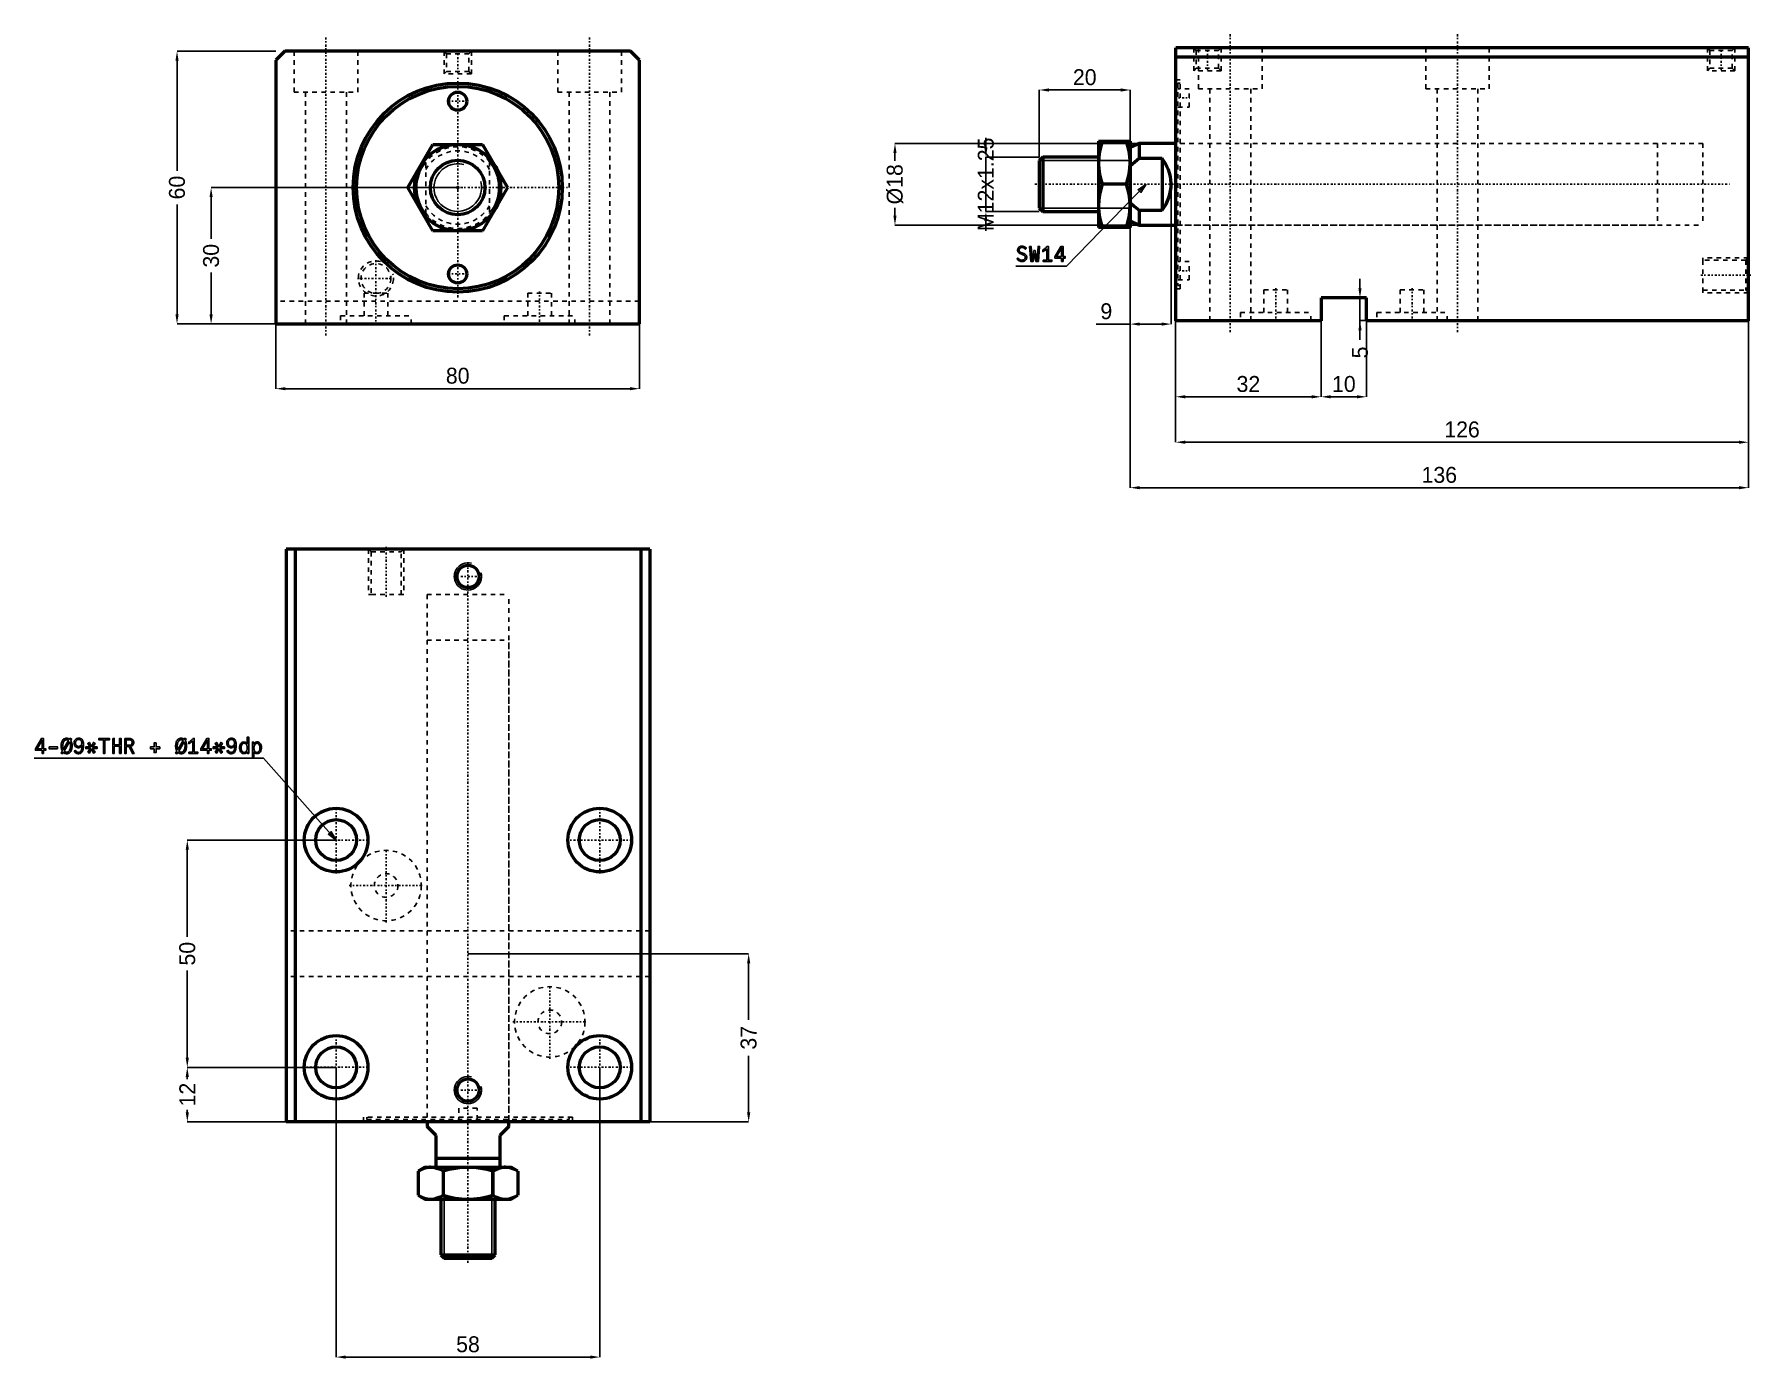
# Model space of a CAD drawing. Header units: millimetres. Extents: x -93 to 284, y -258 to 34.
import ezdxf

# ---------------------------------------------------------------- set-up
doc = ezdxf.new("R2010")
doc.units = ezdxf.units.MM
doc.linetypes.add('Center', pattern=[1.5, 0.45, -0.5, 0.05, -0.5])
doc.linetypes.add('Dashed', pattern=[2, 1, -1])
for name, color, linetype, lineweight in [('2d ConnectionPoints', 7, 'Continuous', 50), ('AM_0', 7, 'Continuous', 50), ('AM_5', 3, 'Continuous', 25), ('AM_7', 7, 'Center', 25), ('AM_9', 6, 'Dashed', 25)]:
    doc.layers.add(name, color=color, linetype=linetype, lineweight=lineweight)
doc.dimstyles.new('ISO-25', dxfattribs={"dimtxt": 2.5, "dimasz": 2.5, "dimexe": 1.25, "dimexo": 0.625, "dimtad": 1, "dimtxsty": 'Standard', "dimcen": 2.5, "dimadec": 0, "dimazin": 0, "dimtfac": 1, "dimtmove": 0, "dimatfit": 3, "dimfxl": 1, "dimarcsym": 0})

msp = doc.modelspace()

# ---------------------------------------------------------------- blocks, each defined once
blk = doc.blocks.new('1_JECR_32_50ST_EX_rod_0_in_JECR_MF_LA_32_50ST_EX_0_0')
at = {"layer": 'AM_0'}
for p, q in [((-10.97, 0), (-5.48, 9.5)), ((-5.48, 9.5), (5.48, 9.5)), ((5.48, 9.5), (10.97, 0)), ((-5.48, -9.5), (-10.97, 0)), ((10.97, 0), (5.48, -9.5)), ((5.48, -9.5), (-5.48, -9.5))]:
    blk.add_line(p, q, dxfattribs=at)
for radius in [9.5, 6]:
    blk.add_circle((0, 0), radius, dxfattribs=at)
at = {"layer": 'AM_5'}
blk.add_arc((0, 0), 5.23, 75, 15, dxfattribs=at)
at = {"layer": 'AM_9'}
for p, q in [((-7, -5.66), (-7, 5.66)), ((7, 5.66), (7, -5.66))]:
    blk.add_line(p, q, dxfattribs=at)
for points in [[(-7, 5.66), (-7.47, 5.03), (-7.88, 4.36), (-8.23, 3.65), (-8.51, 2.92), (-8.73, 2.17), (-8.89, 1.4), (-8.98, 0.62), (-9, -0.17), (-8.95, -0.95), (-8.83, -1.73), (-8.65, -2.49), (-8.4, -3.23), (-8.09, -3.95), (-7.71, -4.64), (-7.28, -5.3), (-7, -5.66)], [(7, -5.66), (7.47, -5.03), (7.88, -4.36), (8.23, -3.65), (8.51, -2.92), (8.73, -2.17), (8.89, -1.4), (8.98, -0.62), (9, 0.17), (8.95, 0.95), (8.83, 1.73), (8.65, 2.49), (8.4, 3.23), (8.09, 3.95), (7.71, 4.64), (7.28, 5.3), (7, 5.66)]]:
    blk.add_lwpolyline(points, dxfattribs=at)
for radius, start, end in [(9, 38.9424, 141.0576), (8.07, 29.8085, 150.1915), (8.07, 209.8085, 330.1915), (9, 218.9424, 321.0576)]:
    blk.add_arc((0, 0), radius, start, end, dxfattribs=at)
blk = doc.blocks.new('2_JECR_MF_LA_32_50ST_EX_0_body_0_in_JECR_MF_LA_32_50ST_EX_0_0')
at = {"layer": 'AM_0'}
for p, q in [((-38, 30), (-40, 28)), ((-40, 28), (-40, -30)), ((38, 30), (-38, 30)), ((40, 28), (38, 30)), ((40, -30), (40, 28)), ((-40, -30), (40, -30))]:
    blk.add_line(p, q, dxfattribs=at)
for centre, radius in [((0, 0), 23), ((0, 0), 22.25), ((0, 19), 2), ((0, -19), 2)]:
    blk.add_circle(centre, radius, dxfattribs=at)
at = {"layer": 'AM_5', "linetype": 'Dashed'}
for p, q in [((-3, 30), (-3, 25)), ((3, 30), (3, 25))]:
    blk.add_line(p, q, dxfattribs=at)
blk.add_arc((-18, -20), 3.8615, 75, 15, dxfattribs=at)
at = {"layer": 'AM_7'}
for p, q in [((-29, 33), (-29, -33)), ((0, 30.25), (0, 24.75)), ((29, 33), (29, -33)), ((0, -24.15), (0, 24.15)), ((-2.1, 19), (2.1, 19)), ((-24.15, 0), (24.15, 0)), ((-18, -15.9454), (-18, -30.34)), ((-22.0546, -20), (-13.9454, -20)), ((-2.1, -19), (2.1, -19)), ((18, -22.86), (18, -30.34))]:
    blk.add_line(p, q, dxfattribs=at)
at = {"layer": 'AM_9'}
for p, q in [((-36, 30), (-36, 21)), ((-22, 21), (-22, 30)), ((-3, 30), (-2.4585, 29.4585)), ((-2.4585, 29.4585), (-2.4585, 25.5415)), ((2.4585, 29.4585), (-2.4585, 29.4585)), ((2.4585, 29.4585), (3, 30)), ((2.4585, 25.5415), (2.4585, 29.4585)), ((22, 30), (22, 21)), ((36, 21), (36, 30)), ((-2.4585, 25.5415), (-3, 25)), ((3, 25), (-3, 25)), ((2.4585, 25.5415), (-2.4585, 25.5415)), ((3, 25), (2.4585, 25.5415)), ((-36, 21), (-22, 21)), ((-33.5, 21), (-33.5, -30)), ((-24.5, -30), (-24.5, 21)), ((22, 21), (36, 21)), ((24.5, 21), (24.5, -30)), ((33.5, -30), (33.5, 21)), ((40, -25), (-40, -25)), ((-20.6, -23.2), (-15.4, -23.2)), ((-20.6, -23.2), (-20.6, -28.2)), ((-15.4, -28.2), (-15.4, -23.2)), ((15.4, -23.2), (20.6, -23.2)), ((15.4, -23.2), (15.4, -28.2)), ((20.6, -28.2), (20.6, -23.2)), ((-25.75, -28.2), (-10.25, -28.2)), ((-25.75, -28.2), (-25.75, -30)), ((-10.25, -30), (-10.25, -28.2)), ((10.25, -28.2), (25.75, -28.2)), ((10.25, -28.2), (10.25, -30)), ((25.75, -30), (25.75, -28.2))]:
    blk.add_line(p, q, dxfattribs=at)
blk.add_circle((-18, -20), 3.2805, dxfattribs=at)
blk = doc.blocks.new('*D3')
at = {"layer": 'AM_5', "color": 0, "lineweight": -2}
for p, q in [((-40, 30), (-61.75, 30)), ((-61.75, 27.9), (-61.75, 3.71)), ((-61.75, -27.9), (-61.75, -3.71)), ((-40, -30), (-61.75, -30))]:
    blk.add_line(p, q, dxfattribs=at)
at = {"layer": 'AM_5', "color": 0}
for points in [[(-61.4, 27.9), (-62.1, 27.9), (-61.75, 30)], [(-62.1, -27.9), (-61.4, -27.9), (-61.75, -30)]]:
    blk.add_solid(points, dxfattribs=at)
at = {"layer": 'Defpoints', "color": 0}
for p in [(-40, 30), (-61.75, -30), (-40, -30)]:
    blk.add_point(p, dxfattribs=at)
at = {"layer": 'AM_5', "color": 0, "insert": (-61.75, 0), "char_height": 3.5, "attachment_point": 5, "rotation": 90}
blk.add_mtext('60', dxfattribs=at)
blk = doc.blocks.new('*D4')
at = {"layer": 'AM_5', "color": 0, "lineweight": -2}
for p, q in [((0, 0), (-54.25, 0)), ((-54.25, -2.1), (-54.25, -11.29)), ((-54.25, -27.9), (-54.25, -18.71)), ((-40, -30), (-54.25, -30))]:
    blk.add_line(p, q, dxfattribs=at)
at = {"layer": 'AM_5', "color": 0}
for points in [[(-53.9, -2.1), (-54.6, -2.1), (-54.25, 0)], [(-54.6, -27.9), (-53.9, -27.9), (-54.25, -30)]]:
    blk.add_solid(points, dxfattribs=at)
at = {"layer": 'Defpoints', "color": 0}
for p in [(0, 0), (-54.25, -30), (-40, -30)]:
    blk.add_point(p, dxfattribs=at)
at = {"layer": 'AM_5', "color": 0, "insert": (-54.25, -15), "char_height": 3.5, "attachment_point": 5, "rotation": 90}
blk.add_mtext('30', dxfattribs=at)
blk = doc.blocks.new('*D5')
at = {"layer": 'AM_5', "color": 0, "lineweight": -2}
for p, q in [((-40, -30), (-40, -44.25)), ((40, -30), (40, -44.25)), ((-37.9, -44.25), (37.9, -44.25))]:
    blk.add_line(p, q, dxfattribs=at)
at = {"layer": 'AM_5', "color": 0}
for points in [[(-37.9, -43.9), (-37.9, -44.6), (-40, -44.25)], [(37.9, -44.6), (37.9, -43.9), (40, -44.25)]]:
    blk.add_solid(points, dxfattribs=at)
at = {"layer": 'Defpoints', "color": 0}
for p in [(-40, -30), (40, -30), (40, -44.25)]:
    blk.add_point(p, dxfattribs=at)
at = {"layer": 'AM_5', "color": 0, "insert": (0, -41.41), "char_height": 3.5, "attachment_point": 5}
blk.add_mtext('80', dxfattribs=at)
blk = doc.blocks.new('1_JECR_32_50ST_EX_rod_0_in_JECR_MF_LA_32_50ST_EX_0_2')
at = {"layer": 'AM_0'}
for p, q in [((-17, 9.5), (-17, -9.5)), ((-17, 9.5), (-10, 9.5)), ((-10, 9.5), (-10, -9.5)), ((-8, 9), (-10, 8.07)), ((0, 9), (-8, 9)), ((-8, 9), (-8, 5.66)), ((-29.23, 6), (-30, 5.23)), ((-30, 5.23), (-30, -5.23)), ((-17, 6), (-29.23, 6)), ((-29.23, 6), (-29.23, -6)), ((-3, 5.66), (-8, 5.66)), ((-3, 5.66), (-3, -5.66)), ((-10.85, 0), (-16.15, 0)), ((-30, -5.23), (-29.23, -6)), ((-29.23, -6), (-17, -6)), ((-8, -5.66), (-3, -5.66)), ((-8, -5.66), (-8, -9)), ((-10, -9.5), (-17, -9.5)), ((-10, -8.07), (-8, -9)), ((-8, -9), (0, -9))]:
    blk.add_line(p, q, dxfattribs=at)
for points in [[(-16.15, 9.5), (-16.5, 8.34), (-16.77, 7.17), (-16.94, 5.97), (-17, 4.75)], [(-10, 4.75), (-10, 5.09), (-10.08, 6.2), (-10.26, 7.3), (-10.52, 8.41), (-10.85, 9.5)], [(-17, 4.75), (-17, 4.41), (-16.92, 3.3), (-16.74, 2.2), (-16.48, 1.09), (-16.15, 0)], [(-10.85, 0), (-10.5, 1.16), (-10.23, 2.33), (-10.06, 3.53), (-10, 4.75)], [(-8, 5.66), (-9.02, 4.86), (-10, 4.01)], [(-3, -5.66), (-2.53, -5.03), (-2.12, -4.36), (-1.77, -3.65), (-1.49, -2.92), (-1.27, -2.17), (-1.11, -1.4), (-1.02, -0.62), (-1, 0.17), (-1.05, 0.95), (-1.17, 1.73), (-1.35, 2.49), (-1.6, 3.23), (-1.91, 3.95), (-2.29, 4.64), (-2.72, 5.3), (-3, 5.66)], [(-16.15, 0), (-16.5, -1.16), (-16.77, -2.33), (-16.94, -3.53), (-17, -4.75)], [(-10, -4.75), (-10, -4.41), (-10.08, -3.3), (-10.26, -2.2), (-10.52, -1.09), (-10.85, 0)], [(-17, -4.75), (-17, -5.09), (-16.92, -6.2), (-16.74, -7.3), (-16.48, -8.41), (-16.15, -9.5)], [(-10.85, -9.5), (-10.5, -8.34), (-10.23, -7.17), (-10.06, -5.97), (-10, -4.75)], [(-10, -4.01), (-9.03, -4.86), (-8, -5.66)]]:
    blk.add_lwpolyline(points, dxfattribs=at)
at = {"layer": 'AM_5'}
for p, q in [((-30, 5.23), (-10, 5.23)), ((-30, -5.23), (-10, -5.23))]:
    blk.add_line(p, q, dxfattribs=at)
at = {"layer": 'AM_7'}
blk.add_line((-31, 0), (122.3, 0), dxfattribs=at)
at = {"layer": 'AM_9'}
for p, q in [((116, 9), (0, 9)), ((116, 9), (116, -9)), ((0, -9), (116, -9))]:
    blk.add_line(p, q, dxfattribs=at)
blk = doc.blocks.new('2_JECR_MF_LA_32_50ST_EX_0_body_0_in_JECR_MF_LA_32_50ST_EX_0_2')
at = {"layer": 'AM_0'}
for p, q in [((0, -30), (0, 30)), ((126, 30), (0, 30)), ((126, 28), (0, 28)), ((126, -30), (126, 30)), ((32, -25), (32, -30)), ((42, -25), (32, -25)), ((42, -30), (42, -25)), ((32, -30), (0, -30)), ((126, -30), (42, -30))]:
    blk.add_line(p, q, dxfattribs=at)
at = {"layer": 'AM_5', "linetype": 'Dashed'}
for p, q in [((4, 30), (4, 25)), ((10, 30), (10, 25)), ((117, 30), (117, 25)), ((123, 30), (123, 25)), ((126, -16.1385), (116, -16.1385)), ((116, -16.7195), (116, -16.1385)), ((116, -23.2805), (116, -23.8615)), ((126, -23.8615), (116, -23.8615))]:
    blk.add_line(p, q, dxfattribs=at)
at = {"layer": 'AM_7'}
for p, q in [((7, 30.25), (7, 24.75)), ((12, 33), (12, -33)), ((62, 33), (62, -33)), ((120, 30.25), (120, 24.75)), ((-0.15, 19), (3.15, 19)), ((-0.15, -19), (3.15, -19)), ((115.5, -20), (126.5, -20)), ((22, -22.86), (22, -30.34)), ((52, -22.86), (52, -30.34))]:
    blk.add_line(p, q, dxfattribs=at)
at = {"layer": 'AM_9'}
for p, q in [((4, 30), (4.5415, 29.4585)), ((4.5415, 29.4585), (4.5415, 25.5415)), ((9.4585, 29.4585), (4.5415, 29.4585)), ((5, 30), (5, 21)), ((9.4585, 29.4585), (10, 30)), ((9.4585, 25.5415), (9.4585, 29.4585)), ((19, 21), (19, 30)), ((55, 30), (55, 21)), ((69, 21), (69, 30)), ((117, 30), (117.5415, 29.4585)), ((117.5415, 29.4585), (117.5415, 25.5415)), ((122.4585, 29.4585), (117.5415, 29.4585)), ((122.4585, 29.4585), (123, 30)), ((122.4585, 25.5415), (122.4585, 29.4585)), ((1, 23), (0, 23)), ((1, -23), (1, 23)), ((4.5415, 25.5415), (4, 25)), ((10, 25), (4, 25)), ((9.4585, 25.5415), (4.5415, 25.5415)), ((10, 25), (9.4585, 25.5415)), ((117.5415, 25.5415), (117, 25)), ((123, 25), (117, 25)), ((122.4585, 25.5415), (117.5415, 25.5415)), ((123, 25), (122.4585, 25.5415)), ((0.5, 22.25), (0.5, -22.25)), ((1, 22.25), (0.5, 22.25)), ((3, 21), (0.5, 21)), ((3, 17), (3, 21)), ((5, 21), (19, 21)), ((7.5, 21), (7.5, -30)), ((16.5, -30), (16.5, 21)), ((55, 21), (69, 21)), ((57.5, 21), (57.5, -30)), ((66.5, -30), (66.5, 21)), ((0.5, 17), (3, 17)), ((106, 9), (0.5, 9)), ((106, 9), (106, -9)), ((0.5, -9), (106, -9)), ((3, -17), (0.5, -17)), ((3, -21), (3, -17)), ((125.419, -16.7195), (116, -16.7195)), ((116, -16.7195), (116, -23.2805)), ((126, -16.1385), (125.419, -16.7195)), ((125.419, -16.7195), (125.419, -23.2805)), ((0.5, -21), (3, -21)), ((0.5, -22.25), (1, -22.25)), ((0, -23), (1, -23)), ((19.4, -23.2), (24.6, -23.2)), ((19.4, -23.2), (19.4, -28.2)), ((24.6, -28.2), (24.6, -23.2)), ((49.4, -23.2), (54.6, -23.2)), ((49.4, -23.2), (49.4, -28.2)), ((54.6, -28.2), (54.6, -23.2)), ((116, -23.2805), (125.419, -23.2805)), ((125.419, -23.2805), (126, -23.8615)), ((14.25, -28.2), (29.75, -28.2)), ((14.25, -28.2), (14.25, -30)), ((29.75, -30), (29.75, -28.2)), ((44.25, -28.2), (59.75, -28.2)), ((44.25, -28.2), (44.25, -30)), ((59.75, -30), (59.75, -28.2))]:
    blk.add_line(p, q, dxfattribs=at)
blk = doc.blocks.new('*D18')
at = {"layer": 'AM_5', "color": 0, "lineweight": -2}
for p, q in [((157.95, 9.72), (96.2, 9.72)), ((96.2, 7.62), (96.2, 5.85)), ((96.2, -6.18), (96.2, -4.42)), ((157.95, -8.28), (96.2, -8.28))]:
    blk.add_line(p, q, dxfattribs=at)
at = {"layer": 'AM_5', "color": 0}
for points in [[(96.55, 7.62), (95.85, 7.62), (96.2, 9.72)], [(95.85, -6.18), (96.55, -6.18), (96.2, -8.28)]]:
    blk.add_solid(points, dxfattribs=at)
at = {"layer": 'Defpoints', "color": 0}
for p in [(157.95, 9.72), (96.2, -8.28), (157.95, -8.28)]:
    blk.add_point(p, dxfattribs=at)
at = {"layer": 'AM_5', "color": 0, "insert": (96.2, 0.72), "char_height": 3.5, "attachment_point": 5, "rotation": 90}
blk.add_mtext('Ø18', dxfattribs=at)
blk = doc.blocks.new('*D19')
at = {"layer": 'AM_5', "color": 0, "lineweight": -2}
for p, q in [((116.2, 8.82), (116.2, 10.92)), ((127.95, 6.72), (116.2, 6.72)), ((116.2, 6.72), (116.2, -5.28)), ((127.95, -5.28), (116.2, -5.28)), ((116.2, -7.38), (116.2, -9.48))]:
    blk.add_line(p, q, dxfattribs=at)
at = {"layer": 'AM_5', "color": 0}
for points in [[(115.85, 8.82), (116.55, 8.82), (116.2, 6.72)], [(116.55, -7.38), (115.85, -7.38), (116.2, -5.28)]]:
    blk.add_solid(points, dxfattribs=at)
at = {"layer": 'Defpoints', "color": 0}
for p in [(127.95, 6.72), (116.2, -5.28), (127.95, -5.28)]:
    blk.add_point(p, dxfattribs=at)
at = {"layer": 'AM_5', "color": 0, "insert": (116.2, 0.72), "char_height": 3.5, "attachment_point": 5, "rotation": 90}
blk.add_mtext('M12x1.25', dxfattribs=at)
blk = doc.blocks.new('*D20')
at = {"layer": 'AM_5', "color": 0, "lineweight": -2}
for p, q in [((156.95, 0.72), (156.95, -30.03)), ((147.95, -8.28), (147.95, -30.03)), ((147.95, -30.03), (140.49, -30.03)), ((154.85, -30.03), (150.05, -30.03))]:
    blk.add_line(p, q, dxfattribs=at)
at = {"layer": 'AM_5', "color": 0}
for points in [[(150.05, -29.68), (150.05, -30.38), (147.95, -30.03)], [(154.85, -30.38), (154.85, -29.68), (156.95, -30.03)]]:
    blk.add_solid(points, dxfattribs=at)
at = {"layer": 'Defpoints', "color": 0}
for p in [(156.95, 0.72), (147.95, -8.28), (147.95, -30.03)]:
    blk.add_point(p, dxfattribs=at)
at = {"layer": 'AM_5', "color": 0, "insert": (142.7, -27.23), "char_height": 3.5, "attachment_point": 5}
blk.add_mtext('9', dxfattribs=at)
blk = doc.blocks.new('*D21')
at = {"layer": 'AM_5', "color": 0, "lineweight": -2}
for p, q in [((127.95, 6.72), (127.95, 21.47)), ((130.05, 21.47), (145.85, 21.47)), ((147.95, 9.72), (147.95, 21.47))]:
    blk.add_line(p, q, dxfattribs=at)
at = {"layer": 'AM_5', "color": 0}
for points in [[(130.05, 21.82), (130.05, 21.12), (127.95, 21.47)], [(145.85, 21.12), (145.85, 21.82), (147.95, 21.47)]]:
    blk.add_solid(points, dxfattribs=at)
at = {"layer": 'Defpoints', "color": 0}
for p in [(147.95, 21.47), (147.95, 9.72), (127.95, 6.72)]:
    blk.add_point(p, dxfattribs=at)
at = {"layer": 'AM_5', "color": 0, "insert": (137.95, 24.27), "char_height": 3.5, "attachment_point": 5}
blk.add_mtext('20', dxfattribs=at)
blk = doc.blocks.new('*D22')
at = {"layer": 'AM_5', "color": 0, "lineweight": -2}
for p, q in [((157.95, -29.28), (157.95, -56.03)), ((283.95, -29.28), (283.95, -56.03)), ((160.05, -56.03), (281.85, -56.03))]:
    blk.add_line(p, q, dxfattribs=at)
at = {"layer": 'AM_5', "color": 0}
for points in [[(160.05, -55.68), (160.05, -56.38), (157.95, -56.03)], [(281.85, -56.38), (281.85, -55.68), (283.95, -56.03)]]:
    blk.add_solid(points, dxfattribs=at)
at = {"layer": 'Defpoints', "color": 0}
for p in [(157.95, -29.28), (283.95, -29.28), (283.95, -56.03)]:
    blk.add_point(p, dxfattribs=at)
at = {"layer": 'AM_5', "color": 0, "insert": (220.95, -53.23), "char_height": 3.5, "attachment_point": 5}
blk.add_mtext('126', dxfattribs=at)
blk = doc.blocks.new('*D23')
at = {"layer": 'AM_5', "color": 0, "lineweight": -2}
for p, q in [((147.95, -8.28), (147.95, -66.03)), ((283.95, -29.28), (283.95, -66.03)), ((150.05, -66.03), (281.85, -66.03))]:
    blk.add_line(p, q, dxfattribs=at)
at = {"layer": 'AM_5', "color": 0}
for points in [[(150.05, -65.68), (150.05, -66.38), (147.95, -66.03)], [(281.85, -66.38), (281.85, -65.68), (283.95, -66.03)]]:
    blk.add_solid(points, dxfattribs=at)
at = {"layer": 'Defpoints', "color": 0}
for p in [(147.95, -8.28), (283.95, -29.28), (283.95, -66.03)]:
    blk.add_point(p, dxfattribs=at)
at = {"layer": 'AM_5', "color": 0, "insert": (215.95, -63.23), "char_height": 3.5, "attachment_point": 5}
blk.add_mtext('136', dxfattribs=at)
blk = doc.blocks.new('*D24')
at = {"layer": 'AM_5', "color": 0, "lineweight": -2}
for p, q in [((189.95, -29.28), (189.95, -46.03)), ((199.95, -29.28), (199.95, -46.03)), ((192.05, -46.03), (197.85, -46.03))]:
    blk.add_line(p, q, dxfattribs=at)
at = {"layer": 'AM_5', "color": 0}
for points in [[(192.05, -45.68), (192.05, -46.38), (189.95, -46.03)], [(197.85, -46.38), (197.85, -45.68), (199.95, -46.03)]]:
    blk.add_solid(points, dxfattribs=at)
at = {"layer": 'Defpoints', "color": 0}
for p in [(189.95, -29.28), (199.95, -29.28), (199.95, -46.03)]:
    blk.add_point(p, dxfattribs=at)
at = {"layer": 'AM_5', "color": 0, "insert": (194.95, -43.23), "char_height": 3.5, "attachment_point": 5}
blk.add_mtext('10', dxfattribs=at)
blk = doc.blocks.new('*D25')
at = {"layer": 'AM_5', "color": 0, "lineweight": -2}
for p, q in [((198.5, -22.18), (198.5, -20.08)), ((199.95, -24.28), (198.5, -24.28)), ((198.5, -24.28), (198.5, -29.28)), ((199.95, -29.28), (198.5, -29.28)), ((198.5, -29.28), (198.5, -33.48))]:
    blk.add_line(p, q, dxfattribs=at)
at = {"layer": 'AM_5', "color": 0}
for points in [[(198.15, -22.18), (198.85, -22.18), (198.5, -24.28)], [(198.85, -31.38), (198.15, -31.38), (198.5, -29.28)]]:
    blk.add_solid(points, dxfattribs=at)
at = {"layer": 'Defpoints', "color": 0}
for p in [(199.95, -24.28), (198.5, -29.28), (199.95, -29.28)]:
    blk.add_point(p, dxfattribs=at)
at = {"layer": 'AM_5', "color": 0, "insert": (198.5, -36.28), "char_height": 3.5, "attachment_point": 5, "rotation": 90}
blk.add_mtext('5', dxfattribs=at)
blk = doc.blocks.new('*D26')
at = {"layer": 'AM_5', "color": 0, "lineweight": -2}
for p, q in [((157.95, 0.72), (157.95, -46.03)), ((189.95, -29.28), (189.95, -46.03)), ((160.05, -46.03), (187.85, -46.03))]:
    blk.add_line(p, q, dxfattribs=at)
at = {"layer": 'AM_5', "color": 0}
for points in [[(160.05, -45.68), (160.05, -46.38), (157.95, -46.03)], [(187.85, -46.38), (187.85, -45.68), (189.95, -46.03)]]:
    blk.add_solid(points, dxfattribs=at)
at = {"layer": 'Defpoints', "color": 0}
for p in [(157.95, 0.72), (189.95, -29.28), (189.95, -46.03)]:
    blk.add_point(p, dxfattribs=at)
at = {"layer": 'AM_5', "color": 0, "insert": (173.95, -43.23), "char_height": 3.5, "attachment_point": 5}
blk.add_mtext('32', dxfattribs=at)
blk = doc.blocks.new('1_JECR_32_50ST_EX_rod_0_in_JECR_MF_LA_32_50ST_EX_0_4')
at = {"layer": 'AM_0'}
for p, q in [((9, -1), (9, 0)), ((-9, 0), (-9, -1)), ((-7, -3), (-9, -1)), ((-7, -10), (-7, -3)), ((9, -1), (7, -3)), ((7, -3), (7, -10)), ((-9.5, -10), (-10.97, -10.85)), ((-10.97, -10.85), (-10.97, -16.15)), ((-9.5, -10), (9.5, -10)), ((-7, -8), (7, -8)), ((-5.48, -10.85), (-5.48, -16.15)), ((5.48, -10.85), (5.48, -16.15)), ((10.97, -10.85), (9.5, -10)), ((10.97, -10.85), (10.97, -16.15)), ((-10.97, -16.15), (-9.5, -17)), ((-9.5, -17), (9.5, -17)), ((-6, -17), (-6, -29.23)), ((6, -29.23), (6, -17)), ((9.5, -17), (10.97, -16.15)), ((-6, -29.23), (6, -29.23)), ((-6, -29.23), (-5.23, -30)), ((-5.23, -30), (5.23, -30)), ((5.23, -30), (6, -29.23))]:
    blk.add_line(p, q, dxfattribs=at)
for points in [[(-8.23, -10), (-8.42, -10), (-9.06, -10.08), (-9.7, -10.26), (-10.34, -10.52), (-10.97, -10.85)], [(-5.48, -10.85), (-6.15, -10.5), (-6.83, -10.23), (-7.53, -10.06), (-8.23, -10)], [(0, -10), (-0.03, -10), (-1.4, -10.06), (-2.76, -10.23), (-4.13, -10.5), (-5.48, -10.85)], [(5.48, -10.85), (4.15, -10.5), (2.8, -10.23), (1.4, -10.06), (0, -10)], [(8.23, -10), (8.03, -10), (7.39, -10.08), (6.76, -10.26), (6.12, -10.52), (5.48, -10.85)], [(10.97, -10.85), (10.3, -10.5), (9.63, -10.23), (8.93, -10.06), (8.23, -10)], [(-10.97, -16.15), (-10.3, -16.5), (-9.63, -16.77), (-8.93, -16.94), (-8.23, -17)], [(-8.23, -17), (-8.03, -17), (-7.39, -16.92), (-6.76, -16.74), (-6.12, -16.48), (-5.48, -16.15)], [(-5.48, -16.15), (-4.15, -16.5), (-2.8, -16.77), (-1.4, -16.94), (0, -17)], [(0, -17), (0.03, -17), (1.4, -16.94), (2.76, -16.77), (4.13, -16.5), (5.48, -16.15)], [(5.48, -16.15), (6.15, -16.5), (6.83, -16.77), (7.53, -16.94), (8.23, -17)], [(8.23, -17), (8.42, -17), (9.06, -16.92), (9.7, -16.74), (10.34, -16.48), (10.97, -16.15)]]:
    blk.add_lwpolyline(points, dxfattribs=at)
at = {"layer": 'AM_5'}
for p, q in [((-5.23, -30), (-5.23, -10)), ((5.23, -30), (5.23, -10))]:
    blk.add_line(p, q, dxfattribs=at)
at = {"layer": 'AM_7'}
blk.add_line((0, -31), (0, 123.15), dxfattribs=at)
at = {"layer": 'AM_9'}
for p, q in [((-9, 116), (9, 116)), ((-9, 116), (-9, 0)), ((9, 0), (9, 116))]:
    blk.add_line(p, q, dxfattribs=at)
blk = doc.blocks.new('2_JECR_MF_LA_32_50ST_EX_0_body_0_in_JECR_MF_LA_32_50ST_EX_0_4')
at = {"layer": 'AM_0'}
for p, q in [((40, 126), (-40, 126)), ((-40, 126), (-40, 0)), ((-38, 126), (-38, 0)), ((38, 126), (38, 0)), ((40, 126), (40, 0)), ((40, 0), (-40, 0))]:
    blk.add_line(p, q, dxfattribs=at)
for centre, radius in [((0, 120), 2.4585), ((-29, 62), 7), ((29, 62), 7), ((-29, 62), 4.5), ((29, 62), 4.5), ((-29, 12), 7), ((29, 12), 7), ((-29, 12), 4.5), ((29, 12), 4.5), ((0, 7), 2.4585)]:
    blk.add_circle(centre, radius, dxfattribs=at)
at = {"layer": 'AM_5', "linetype": 'Dashed'}
for p, q in [((-21.8615, 126), (-21.8615, 116)), ((-14.1385, 126), (-14.1385, 116)), ((-21.2805, 116), (-21.8615, 116)), ((-14.7195, 116), (-14.1385, 116))]:
    blk.add_line(p, q, dxfattribs=at)
at = {"layer": 'AM_5'}
for centre in [(0, 120), (0, 7)]:
    blk.add_arc(centre, 3, 75, 15, dxfattribs=at)
at = {"layer": 'AM_7'}
for p, q in [((-18, 115.5), (-18, 126.5)), ((-3.15, 120), (3.15, 120)), ((-29, 54.65), (-29, 69.35)), ((29, 54.65), (29, 69.35)), ((-36.35, 62), (-21.65, 62)), ((21.65, 62), (36.35, 62)), ((-18, 43.8625), (-18, 60.1375)), ((-26.1375, 52), (-9.8625, 52)), ((18, 13.8625), (18, 30.1375)), ((-29, 4.65), (-29, 19.35)), ((9.8625, 22), (26.1375, 22)), ((29, 4.65), (29, 19.35)), ((-36.35, 12), (-21.65, 12)), ((21.65, 12), (36.35, 12)), ((-3.15, 7), (3.15, 7))]:
    blk.add_line(p, q, dxfattribs=at)
at = {"layer": 'AM_9'}
for p, q in [((-21.8615, 126), (-21.2805, 125.419)), ((-21.2805, 125.419), (-21.2805, 116)), ((-21.2805, 125.419), (-14.7195, 125.419)), ((-14.7195, 125.419), (-14.1385, 126)), ((-14.7195, 116), (-14.7195, 125.419)), ((-21.2805, 116), (-14.7195, 116)), ((-9, 106), (9, 106)), ((-9, 106), (-9, 0.5)), ((9, 0.5), (9, 106)), ((40, 42), (-40, 42)), ((40, 32), (-40, 32)), ((23, 1), (-23, 1)), ((-23, 1), (-23, 0)), ((-22.25, 1), (-22.25, 0.5)), ((-22.25, 0.5), (22.25, 0.5)), ((2, 3), (-2, 3)), ((-2, 3), (-2, 0.5)), ((2, 0.5), (2, 3)), ((22.25, 0.5), (22.25, 1)), ((23, 0), (23, 1))]:
    blk.add_line(p, q, dxfattribs=at)
for centre, radius in [((-18, 52), 7.75), ((-18, 52), 2.6), ((18, 22), 7.75), ((18, 22), 2.6)]:
    blk.add_circle(centre, radius, dxfattribs=at)
blk = doc.blocks.new('*D34')
at = {"layer": 'AM_5', "color": 0, "lineweight": -2}
for p, q in [((-26.74, -193.56), (-26.74, -257.31)), ((31.26, -193.56), (31.26, -257.31)), ((-24.64, -257.31), (29.16, -257.31))]:
    blk.add_line(p, q, dxfattribs=at)
at = {"layer": 'AM_5', "color": 0}
for points in [[(-24.64, -256.96), (-24.64, -257.66), (-26.74, -257.31)], [(29.16, -257.66), (29.16, -256.96), (31.26, -257.31)]]:
    blk.add_solid(points, dxfattribs=at)
at = {"layer": 'Defpoints', "color": 0}
for p in [(-26.74, -193.56), (31.26, -193.56), (31.26, -257.31)]:
    blk.add_point(p, dxfattribs=at)
at = {"layer": 'AM_5', "color": 0, "insert": (2.26, -254.51), "char_height": 3.5, "attachment_point": 5}
blk.add_mtext('58', dxfattribs=at)
blk = doc.blocks.new('*D35')
at = {"layer": 'AM_5', "color": 0, "lineweight": -2}
for p, q in [((-26.74, -143.56), (-59.49, -143.56)), ((-59.49, -145.66), (-59.49, -164.88)), ((-59.49, -191.46), (-59.49, -172.23)), ((-26.74, -193.56), (-59.49, -193.56))]:
    blk.add_line(p, q, dxfattribs=at)
at = {"layer": 'AM_5', "color": 0}
for points in [[(-59.14, -145.66), (-59.84, -145.66), (-59.49, -143.56)], [(-59.84, -191.46), (-59.14, -191.46), (-59.49, -193.56)]]:
    blk.add_solid(points, dxfattribs=at)
at = {"layer": 'Defpoints', "color": 0}
for p in [(-26.74, -143.56), (-59.49, -193.56), (-26.74, -193.56)]:
    blk.add_point(p, dxfattribs=at)
at = {"layer": 'AM_5', "color": 0, "insert": (-59.49, -168.56), "char_height": 3.5, "attachment_point": 5, "rotation": 90}
blk.add_mtext('50', dxfattribs=at)
blk = doc.blocks.new('*D36')
at = {"layer": 'AM_5', "color": 0, "lineweight": -2}
for p, q in [((2.26, -168.56), (64.01, -168.56)), ((64.01, -170.66), (64.01, -183.09)), ((64.01, -203.46), (64.01, -191.02)), ((42.26, -205.56), (64.01, -205.56))]:
    blk.add_line(p, q, dxfattribs=at)
at = {"layer": 'AM_5', "color": 0}
for points in [[(64.36, -170.66), (63.66, -170.66), (64.01, -168.56)], [(63.66, -203.46), (64.36, -203.46), (64.01, -205.56)]]:
    blk.add_solid(points, dxfattribs=at)
at = {"layer": 'Defpoints', "color": 0}
for p in [(2.26, -168.56), (64.01, -168.56), (42.26, -205.56)]:
    blk.add_point(p, dxfattribs=at)
at = {"layer": 'AM_5', "color": 0, "insert": (64.01, -187.06), "char_height": 3.5, "attachment_point": 5, "rotation": 90}
blk.add_mtext('37', dxfattribs=at)
blk = doc.blocks.new('*D37')
at = {"layer": 'AM_5', "color": 0, "lineweight": -2}
for p, q in [((-26.74, -193.56), (-59.49, -193.56)), ((-59.49, -195.66), (-59.49, -196.17)), ((-59.49, -203.46), (-59.49, -202.94)), ((-37.74, -205.56), (-59.49, -205.56))]:
    blk.add_line(p, q, dxfattribs=at)
at = {"layer": 'AM_5', "color": 0}
for points in [[(-59.14, -195.66), (-59.84, -195.66), (-59.49, -193.56)], [(-59.84, -203.46), (-59.14, -203.46), (-59.49, -205.56)]]:
    blk.add_solid(points, dxfattribs=at)
at = {"layer": 'Defpoints', "color": 0}
for p in [(-59.49, -193.56), (-26.74, -193.56), (-37.74, -205.56)]:
    blk.add_point(p, dxfattribs=at)
at = {"layer": 'AM_5', "color": 0, "insert": (-59.49, -199.56), "char_height": 3.5, "attachment_point": 5, "rotation": 90}
blk.add_mtext('12', dxfattribs=at)

# ---------------------------------------------------------------- dimensions: what is measured, and where the dimension line sits
at = {"layer": 'AM_5'}
for base, p1, p2, text, picture, middle in [((-61.75, -30), (-40, 30), (-40, -30), '60', '*D3', (-61.75, 0)), ((96.203, -8.282), (157.953, 9.718), (157.953, -8.282), 'Ø18', '*D18', (96.203, 0.718)), ((116.203, -5.282), (127.953, 6.718), (127.953, -5.282), 'M12x1.25', '*D19', (116.203, 0.718)), ((-54.25, -30), (0, 0), (-40, -30), '30', '*D4', (-54.25, -15)), ((198.503, -29.282), (199.953, -24.282), (199.953, -29.282), '5', '*D25', (198.503, -36.282)), ((-59.493, -193.557), (-26.743, -143.557), (-26.743, -193.557), '50', '*D35', (-59.493, -168.557)), ((64.007, -168.557), (42.257, -205.557), (2.257, -168.557), '37', '*D36', (64.007, -187.057)), ((-59.493, -193.557), (-37.743, -205.557), (-26.743, -193.557), '12', '*D37', (-59.493, -199.557))]:
    dim = msp.add_linear_dim(base=base, p1=p1, p2=p2, angle=90, text=text, dimstyle='ISO-25', override={"dimtxt": 3.5, "dimasz": 2.1, "dimexe": 0, "dimexo": 0, "dimgap": 1.05}, dxfattribs=at)
    dim.commit()
    dim.dimension.update_dxf_attribs({"geometry": picture, "text_midpoint": middle, "dimtype": 160, "text_rotation": 90})
for base, p1, p2, text, picture, middle in [((147.953, 21.468), (127.953, 6.718), (147.953, 9.718), '20', '*D21', (137.953, 21.468)), ((147.953, -30.032), (156.953, 0.718), (147.953, -8.282), '9', '*D20', (142.703, -30.032)), ((189.953, -46.032), (157.953, 0.718), (189.953, -29.282), '32', '*D26', (173.953, -46.032)), ((283.953, -66.032), (147.953, -8.282), (283.953, -29.282), '136', '*D23', (215.953, -66.032)), ((40, -44.25), (-40, -30), (40, -30), '80', '*D5', (0, -44.25)), ((283.953, -56.032), (157.953, -29.282), (283.953, -29.282), '126', '*D22', (220.953, -56.032)), ((199.953, -46.032), (189.953, -29.282), (199.953, -29.282), '10', '*D24', (194.953, -46.032)), ((31.257, -257.307), (-26.743, -193.557), (31.257, -193.557), '58', '*D34', (2.257, -257.307))]:
    dim = msp.add_linear_dim(base=base, p1=p1, p2=p2, text=text, dimstyle='ISO-25', override={"dimtxt": 3.5, "dimasz": 2.1, "dimexe": 0, "dimexo": 0, "dimgap": 1.05}, dxfattribs=at)
    dim.commit()
    dim.dimension.update_dxf_attribs({"geometry": picture, "text_midpoint": middle, "dimtype": 160})

# ---------------------------------------------------------------- linework, layer by layer
at = {"layer": '2d ConnectionPoints'}
for p in [(0, 0), (0, 0), (157.953, 0.718), (157.953, 0.718), (2.257, -205.557), (2.257, -205.557)]:
    msp.add_point(p, dxfattribs=at)
at = {"layer": 'AM_5'}
for p, q in [((133.953, -17.282), (151.453, 0.718)), ((122.753, -17.282), (133.953, -17.282)), ((-93.143, -125.557), (-42.743, -125.557)), ((-42.743, -125.557), (-26.743, -143.557))]:
    msp.add_line(p, q, dxfattribs=at)
for points in [[(151.453, 0.718), (150.291, -1.08), (149.688, -0.495), (151.453, 0.718)], [(123.236, -15.502), (123.236, -15.502), (123.32, -15.59), (123.447, -15.705), (123.447, -15.705), (123.574, -15.801), (123.659, -15.853), (123.659, -15.853), (123.744, -15.896), (123.876, -15.943), (123.876, -15.943), (124.012, -15.968), (124.105, -15.972), (124.105, -15.972), (124.18, -15.969), (124.291, -15.954), (124.291, -15.954), (124.4, -15.925), (124.472, -15.899), (124.472, -15.899), (124.541, -15.866), (124.634, -15.808), (124.634, -15.808), (124.716, -15.739), (124.764, -15.686), (124.764, -15.686), (124.805, -15.628), (124.85, -15.535), (124.85, -15.535), (124.874, -15.433), (124.878, -15.36), (124.878, -15.36), (124.874, -15.29), (124.851, -15.193), (124.851, -15.193), (124.809, -15.106), (124.77, -15.053), (124.77, -15.053), (124.725, -15.005), (124.65, -14.94), (124.65, -14.94), (124.567, -14.884), (124.507, -14.851), (124.507, -14.851), (124.441, -14.819), (124.328, -14.77), (124.328, -14.77), (124.197, -14.717), (124.1, -14.68), (123.918, -14.612), (123.918, -14.612), (123.837, -14.578), (123.723, -14.526), (123.723, -14.526), (123.62, -14.471), (123.556, -14.435), (123.556, -14.435), (123.497, -14.394), (123.414, -14.322), (123.414, -14.322), (123.339, -14.237), (123.294, -14.172), (123.294, -14.172), (123.254, -14.101), (123.211, -13.981), (123.211, -13.981), (123.188, -13.846), (123.183, -13.748), (123.183, -13.748), (123.188, -13.651), (123.211, -13.515), (123.211, -13.515), (123.254, -13.388), (123.294, -13.308), (123.294, -13.308), (123.342, -13.234), (123.43, -13.136), (123.43, -13.136), (123.538, -13.052), (123.62, -13.005), (123.62, -13.005), (123.71, -12.965), (123.858, -12.922), (123.858, -12.922), (124.021, -12.899), (124.139, -12.894), (124.139, -12.894), (124.226, -12.897), (124.349, -12.908), (124.349, -12.908), (124.462, -12.93), (124.532, -12.95), (124.532, -12.95), (124.599, -12.974), (124.694, -13.016), (124.694, -13.016), (124.782, -13.066), (124.837, -13.103), (124.837, -13.103), (124.892, -13.144), (124.977, -13.214), (124.977, -13.214), (125.066, -13.296), (125.128, -13.356), (124.899, -13.559), (124.899, -13.559), (124.833, -13.49), (124.727, -13.4), (124.727, -13.4), (124.612, -13.326), (124.531, -13.287), (124.531, -13.287), (124.448, -13.254), (124.324, -13.219), (124.324, -13.219), (124.202, -13.201), (124.121, -13.197), (124.121, -13.197), (124.052, -13.2), (123.956, -13.214), (123.956, -13.214), (123.866, -13.241), (123.811, -13.266), (123.811, -13.266), (123.76, -13.296), (123.692, -13.35), (123.692, -13.35), (123.635, -13.413), (123.603, -13.461), (123.603, -13.461), (123.576, -13.512), (123.548, -13.595), (123.548, -13.595), (123.532, -13.684), (123.529, -13.748), (123.529, -13.748), (123.533, -13.821), (123.555, -13.922), (123.555, -13.922), (123.595, -14.011), (123.631, -14.064), (123.631, -14.064), (123.674, -14.112), (123.746, -14.176), (123.746, -14.176), (123.827, -14.231), (123.886, -14.263), (123.886, -14.263), (123.951, -14.293), (124.065, -14.342), (124.065, -14.342), (124.199, -14.393), (124.298, -14.43), (124.298, -14.43), (124.412, -14.472), (124.564, -14.533), (124.564, -14.533), (124.695, -14.591), (124.771, -14.628), (124.771, -14.628), (124.84, -14.667), (124.936, -14.738), (124.936, -14.738), (125.022, -14.822), (125.074, -14.885), (125.074, -14.885), (125.119, -14.955), (125.168, -15.075), (125.168, -15.075), (125.194, -15.212), (125.199, -15.313), (125.199, -15.313), (125.194, -15.418), (125.165, -15.569), (125.165, -15.569), (125.113, -15.712), (125.065, -15.802), (125.065, -15.802), (125.007, -15.886), (124.903, -15.999), (124.903, -15.999), (124.78, -16.096), (124.687, -16.151), (124.687, -16.151), (124.587, -16.197), (124.426, -16.247), (124.426, -16.247), (124.252, -16.274), (124.13, -16.28), (124.13, -16.28), (123.879, -16.256), (123.53, -16.135), (123.53, -16.135), (123.212, -15.91), (123.017, -15.702), (123.236, -15.502)], [(125.813, -12.933), (126.158, -12.933), (126.372, -15.918), (126.418, -15.941), (126.764, -13.852), (127.077, -13.852), (127.419, -15.941), (127.473, -15.918), (127.669, -12.933), (128.024, -12.933), (127.742, -16.232), (127.189, -16.232), (126.936, -14.639), (126.936, -14.607), (126.909, -14.607), (126.909, -14.639), (126.62, -16.232), (126.086, -16.232), (125.813, -12.933)], [(128.779, -15.941), (129.616, -15.941), (129.616, -13.479), (129.616, -13.479), (129.571, -13.524), (129.495, -13.595), (129.495, -13.595), (129.408, -13.669), (129.345, -13.72), (129.345, -13.72), (129.279, -13.771), (129.18, -13.843), (129.18, -13.843), (129.08, -13.91), (129.013, -13.952), (129.013, -13.952), (128.948, -13.99), (128.857, -14.036), (128.857, -14.036), (128.774, -14.069), (128.724, -14.084), (128.724, -13.738), (128.724, -13.738), (128.786, -13.709), (128.884, -13.653), (128.884, -13.653), (128.988, -13.583), (129.06, -13.528), (129.06, -13.528), (129.132, -13.469), (129.237, -13.379), (129.237, -13.379), (129.339, -13.284), (129.404, -13.22), (129.404, -13.22), (129.466, -13.156), (129.549, -13.066), (129.549, -13.066), (129.621, -12.984), (129.661, -12.933), (129.953, -12.933), (129.953, -15.941), (130.712, -15.941), (130.712, -16.232), (128.779, -16.232), (128.779, -15.941)], [(132.85, -15.504), (131.376, -15.504), (131.376, -15.208), (132.718, -12.933), (133.169, -12.933), (133.169, -15.197), (133.66, -15.197), (133.66, -15.504), (133.169, -15.504), (133.169, -16.232), (132.85, -16.232), (132.85, -15.504)], [(132.855, -15.197), (132.855, -13.315), (131.767, -15.197), (132.855, -15.197)], [(-91.446, -123.779), (-92.92, -123.779), (-92.92, -123.483), (-91.578, -121.208), (-91.128, -121.208), (-91.128, -123.472), (-90.636, -123.472), (-90.636, -123.779), (-91.128, -123.779), (-91.128, -124.507), (-91.446, -124.507), (-91.446, -123.779)], [(-91.442, -123.472), (-91.442, -121.59), (-92.529, -123.472), (-91.442, -123.472)], [(-89.888, -123.042), (-88.068, -123.042), (-88.068, -123.451), (-89.888, -123.451), (-89.888, -123.042)], [(-87.002, -123.965), (-87.002, -123.965), (-87.049, -123.871), (-87.111, -123.72), (-87.111, -123.72), (-87.162, -123.558), (-87.189, -123.443), (-87.189, -123.443), (-87.212, -123.325), (-87.236, -123.143), (-87.236, -123.143), (-87.25, -122.954), (-87.252, -122.825), (-87.252, -122.825), (-87.246, -122.631), (-87.216, -122.358), (-87.216, -122.358), (-87.16, -122.107), (-87.109, -121.952), (-87.109, -121.952), (-87.046, -121.808), (-86.933, -121.619), (-86.933, -121.619), (-86.797, -121.459), (-86.694, -121.369), (-86.694, -121.369), (-86.581, -121.295), (-86.395, -121.214), (-86.395, -121.214), (-86.191, -121.171), (-86.044, -121.162), (-86.044, -121.162), (-85.894, -121.171), (-85.685, -121.217), (-85.685, -121.217), (-85.494, -121.302), (-85.377, -121.381), (-85.252, -121.16), (-84.952, -121.333), (-85.132, -121.647), (-85.132, -121.647), (-85.075, -121.738), (-85.002, -121.886), (-85.002, -121.886), (-84.941, -122.05), (-84.908, -122.167), (-84.908, -122.167), (-84.88, -122.29), (-84.851, -122.483), (-84.851, -122.483), (-84.834, -122.688), (-84.831, -122.83), (-84.831, -122.83), (-84.837, -123.018), (-84.865, -123.286), (-84.865, -123.286), (-84.917, -123.539), (-84.965, -123.699), (-84.965, -123.699), (-85.023, -123.849), (-85.132, -124.051), (-85.132, -124.051), (-85.266, -124.224), (-85.369, -124.324), (-85.369, -124.324), (-85.483, -124.407), (-85.673, -124.498), (-85.673, -124.498), (-85.885, -124.547), (-86.039, -124.557), (-86.039, -124.557), (-86.21, -124.545), (-86.446, -124.483), (-86.446, -124.483), (-86.655, -124.367), (-86.781, -124.261), (-86.961, -124.57), (-87.252, -124.407), (-87.002, -123.965)], [(-86.911, -122.86), (-86.911, -122.86), (-86.905, -123.027), (-86.877, -123.265), (-86.877, -123.265), (-86.823, -123.487), (-86.774, -123.626), (-85.628, -121.645), (-85.628, -121.645), (-85.705, -121.589), (-85.824, -121.529), (-85.824, -121.529), (-85.95, -121.496), (-86.037, -121.49), (-86.037, -121.49), (-86.13, -121.497), (-86.263, -121.533), (-86.263, -121.533), (-86.39, -121.601), (-86.472, -121.663), (-86.472, -121.663), (-86.549, -121.738), (-86.652, -121.871), (-86.652, -121.871), (-86.74, -122.029), (-86.791, -122.149), (-86.791, -122.149), (-86.834, -122.277), (-86.881, -122.483), (-86.881, -122.483), (-86.906, -122.704), (-86.911, -122.86)], [(-86.055, -124.229), (-86.055, -124.229), (-85.956, -124.222), (-85.814, -124.183), (-85.814, -124.183), (-85.682, -124.11), (-85.599, -124.044), (-85.599, -124.044), (-85.522, -123.964), (-85.42, -123.826), (-85.42, -123.826), (-85.334, -123.663), (-85.285, -123.542), (-85.285, -123.542), (-85.245, -123.413), (-85.201, -123.21), (-85.201, -123.21), (-85.177, -122.997), (-85.173, -122.848), (-85.173, -122.848), (-85.175, -122.744), (-85.186, -122.593), (-85.186, -122.593), (-85.208, -122.448), (-85.227, -122.355), (-85.227, -122.355), (-85.251, -122.265), (-85.293, -122.138), (-85.293, -122.138), (-85.344, -122.02), (-85.382, -121.947), (-86.563, -123.983), (-86.563, -123.983), (-86.473, -124.072), (-86.328, -124.168), (-86.328, -124.168), (-86.169, -124.219), (-86.055, -124.229)], [(-83.428, -124.552), (-83.428, -124.552), (-83.521, -124.549), (-83.654, -124.533), (-83.654, -124.533), (-83.781, -124.504), (-83.863, -124.477), (-83.863, -124.477), (-83.94, -124.444), (-84.045, -124.384), (-84.045, -124.384), (-84.138, -124.312), (-84.193, -124.256), (-84.193, -124.256), (-84.241, -124.196), (-84.297, -124.097), (-84.297, -124.097), (-84.336, -123.989), (-84.352, -123.911), (-84.065, -123.82), (-84.065, -123.82), (-84.032, -123.908), (-83.971, -124.021), (-83.971, -124.021), (-83.897, -124.111), (-83.84, -124.157), (-83.84, -124.157), (-83.776, -124.195), (-83.663, -124.235), (-83.663, -124.235), (-83.531, -124.257), (-83.433, -124.261), (-83.433, -124.261), (-83.304, -124.252), (-83.136, -124.204), (-83.136, -124.204), (-82.998, -124.114), (-82.923, -124.031), (-82.923, -124.031), (-82.86, -123.937), (-82.784, -123.786), (-82.784, -123.786), (-82.73, -123.625), (-82.707, -123.511), (-82.707, -123.511), (-82.69, -123.392), (-82.67, -123.201), (-82.67, -123.201), (-82.656, -122.994), (-82.65, -122.848), (-82.646, -122.746), (-82.646, -122.746), (-82.698, -122.836), (-82.79, -122.955), (-82.79, -122.955), (-82.898, -123.054), (-82.98, -123.11), (-82.98, -123.11), (-83.068, -123.156), (-83.206, -123.205), (-83.206, -123.205), (-83.353, -123.232), (-83.456, -123.237), (-83.456, -123.237), (-83.562, -123.232), (-83.714, -123.204), (-83.714, -123.204), (-83.857, -123.152), (-83.947, -123.104), (-83.947, -123.104), (-84.031, -123.047), (-84.144, -122.945), (-84.144, -122.945), (-84.24, -122.825), (-84.294, -122.734), (-84.294, -122.734), (-84.339, -122.637), (-84.389, -122.481), (-84.389, -122.481), (-84.415, -122.314), (-84.42, -122.195), (-84.42, -122.195), (-84.415, -122.078), (-84.386, -121.911), (-84.386, -121.911), (-84.332, -121.756), (-84.283, -121.659), (-84.283, -121.659), (-84.223, -121.57), (-84.119, -121.45), (-84.119, -121.45), (-83.995, -121.35), (-83.903, -121.293), (-83.903, -121.293), (-83.803, -121.246), (-83.646, -121.195), (-83.646, -121.195), (-83.478, -121.168), (-83.36, -121.162), (-83.36, -121.162), (-83.201, -121.17), (-82.992, -121.212), (-82.992, -121.212), (-82.817, -121.29), (-82.72, -121.361), (-82.72, -121.361), (-82.636, -121.447), (-82.532, -121.595), (-82.532, -121.595), (-82.454, -121.768), (-82.416, -121.897), (-82.416, -121.897), (-82.387, -122.038), (-82.356, -122.273), (-82.356, -122.273), (-82.339, -122.536), (-82.336, -122.728), (-82.336, -122.728), (-82.339, -122.92), (-82.356, -123.195), (-82.356, -123.195), (-82.387, -123.453), (-82.416, -123.615), (-82.416, -123.615), (-82.454, -123.768), (-82.536, -123.979), (-82.536, -123.979), (-82.647, -124.168), (-82.737, -124.281), (-82.737, -124.281), (-82.842, -124.379), (-83.03, -124.484), (-83.03, -124.484), (-83.256, -124.541), (-83.428, -124.552)], [(-83.415, -122.955), (-83.415, -122.955), (-83.328, -122.951), (-83.208, -122.931), (-83.208, -122.931), (-83.099, -122.893), (-83.034, -122.857), (-83.034, -122.857), (-82.973, -122.815), (-82.895, -122.74), (-82.895, -122.74), (-82.83, -122.652), (-82.795, -122.585), (-82.795, -122.585), (-82.766, -122.514), (-82.734, -122.399), (-82.734, -122.399), (-82.717, -122.274), (-82.714, -122.186), (-82.714, -122.186), (-82.717, -122.102), (-82.735, -121.982), (-82.735, -121.982), (-82.767, -121.87), (-82.797, -121.801), (-82.797, -121.801), (-82.833, -121.736), (-82.898, -121.65), (-82.898, -121.65), (-82.975, -121.577), (-83.034, -121.536), (-83.034, -121.536), (-83.097, -121.501), (-83.199, -121.464), (-83.199, -121.464), (-83.309, -121.444), (-83.387, -121.44), (-83.387, -121.44), (-83.468, -121.444), (-83.581, -121.464), (-83.581, -121.464), (-83.685, -121.502), (-83.749, -121.537), (-83.749, -121.537), (-83.808, -121.578), (-83.886, -121.652), (-83.886, -121.652), (-83.952, -121.739), (-83.989, -121.804), (-83.989, -121.804), (-84.02, -121.874), (-84.053, -121.987), (-84.053, -121.987), (-84.071, -122.109), (-84.074, -122.195), (-84.074, -122.195), (-84.071, -122.28), (-84.055, -122.401), (-84.055, -122.401), (-84.025, -122.513), (-83.997, -122.584), (-83.997, -122.584), (-83.963, -122.65), (-83.902, -122.739), (-83.902, -122.739), (-83.827, -122.814), (-83.771, -122.856), (-83.771, -122.856), (-83.709, -122.892), (-83.607, -122.93), (-83.607, -122.93), (-83.495, -122.951), (-83.415, -122.955)], [(-81.379, -124.227), (-80.826, -123.376), (-80.899, -123.444), (-81.82, -123.444), (-81.82, -123.073), (-80.894, -123.073), (-80.826, -123.128), (-81.379, -122.282), (-81.02, -122.072), (-80.576, -122.989), (-80.135, -122.072), (-79.775, -122.282), (-80.328, -123.128), (-80.26, -123.073), (-79.334, -123.073), (-79.334, -123.444), (-80.26, -123.444), (-80.328, -123.374), (-79.775, -124.227), (-80.135, -124.436), (-80.576, -123.517), (-81.02, -124.436), (-81.379, -124.227)], [(-77.944, -121.504), (-78.932, -121.504), (-78.932, -121.208), (-76.625, -121.208), (-76.625, -121.504), (-77.608, -121.504), (-77.608, -124.507), (-77.944, -124.507), (-77.944, -121.504)], [(-75.888, -121.208), (-75.552, -121.208), (-75.552, -122.6), (-74.405, -122.6), (-74.405, -121.208), (-74.068, -121.208), (-74.068, -124.507), (-74.405, -124.507), (-74.405, -122.923), (-75.552, -122.923), (-75.552, -124.507), (-75.888, -124.507), (-75.888, -121.208)], [(-73.252, -121.208), (-72.292, -121.208), (-72.292, -121.208), (-72.193, -121.212), (-72.048, -121.232), (-72.048, -121.232), (-71.905, -121.269), (-71.812, -121.303), (-71.812, -121.303), (-71.722, -121.346), (-71.6, -121.425), (-71.6, -121.425), (-71.492, -121.524), (-71.429, -121.6), (-71.429, -121.6), (-71.374, -121.685), (-71.315, -121.827), (-71.315, -121.827), (-71.283, -121.987), (-71.277, -122.104), (-71.277, -122.104), (-71.285, -122.233), (-71.324, -122.408), (-71.324, -122.408), (-71.397, -122.561), (-71.464, -122.651), (-71.464, -122.651), (-71.543, -122.731), (-71.679, -122.833), (-71.679, -122.833), (-71.835, -122.911), (-71.951, -122.951), (-71.195, -124.529), (-71.564, -124.529), (-72.301, -123.005), (-72.351, -123.005), (-72.915, -123.005), (-72.915, -124.507), (-73.252, -124.507), (-73.252, -121.208)], [(-72.451, -122.709), (-72.451, -122.709), (-72.355, -122.708), (-72.221, -122.699), (-72.221, -122.699), (-72.101, -122.682), (-72.028, -122.667), (-72.028, -122.667), (-71.961, -122.647), (-71.869, -122.602), (-71.869, -122.602), (-71.788, -122.542), (-71.74, -122.492), (-71.74, -122.492), (-71.7, -122.434), (-71.656, -122.327), (-71.656, -122.327), (-71.632, -122.198), (-71.628, -122.1), (-71.628, -122.1), (-71.636, -121.974), (-71.68, -121.815), (-71.68, -121.815), (-71.761, -121.692), (-71.836, -121.63), (-71.836, -121.63), (-71.923, -121.581), (-72.07, -121.528), (-72.07, -121.528), (-72.235, -121.5), (-72.356, -121.495), (-72.915, -121.495), (-72.915, -122.709), (-72.451, -122.709)], [(-66.794, -123.46), (-67.618, -123.46), (-67.618, -123.051), (-66.794, -123.051), (-66.794, -122.191), (-66.362, -122.191), (-66.362, -123.051), (-65.539, -123.051), (-65.539, -123.46), (-66.362, -123.46), (-66.362, -124.325), (-66.794, -124.325), (-66.794, -123.46)], [(-61.802, -123.965), (-61.802, -123.965), (-61.849, -123.871), (-61.911, -123.72), (-61.911, -123.72), (-61.962, -123.558), (-61.989, -123.443), (-61.989, -123.443), (-62.012, -123.325), (-62.036, -123.143), (-62.036, -123.143), (-62.05, -122.954), (-62.052, -122.825), (-62.052, -122.825), (-62.046, -122.631), (-62.016, -122.358), (-62.016, -122.358), (-61.96, -122.107), (-61.909, -121.952), (-61.909, -121.952), (-61.846, -121.808), (-61.733, -121.619), (-61.733, -121.619), (-61.597, -121.459), (-61.494, -121.369), (-61.494, -121.369), (-61.381, -121.295), (-61.195, -121.214), (-61.195, -121.214), (-60.991, -121.171), (-60.844, -121.162), (-60.844, -121.162), (-60.694, -121.171), (-60.485, -121.217), (-60.485, -121.217), (-60.294, -121.302), (-60.177, -121.381), (-60.052, -121.16), (-59.752, -121.333), (-59.932, -121.647), (-59.932, -121.647), (-59.875, -121.738), (-59.802, -121.886), (-59.802, -121.886), (-59.741, -122.05), (-59.708, -122.167), (-59.708, -122.167), (-59.68, -122.29), (-59.651, -122.483), (-59.651, -122.483), (-59.634, -122.688), (-59.631, -122.83), (-59.631, -122.83), (-59.637, -123.018), (-59.665, -123.286), (-59.665, -123.286), (-59.717, -123.539), (-59.765, -123.699), (-59.765, -123.699), (-59.823, -123.849), (-59.932, -124.051), (-59.932, -124.051), (-60.066, -124.224), (-60.169, -124.324), (-60.169, -124.324), (-60.283, -124.407), (-60.473, -124.498), (-60.473, -124.498), (-60.685, -124.547), (-60.839, -124.557), (-60.839, -124.557), (-61.01, -124.545), (-61.246, -124.483), (-61.246, -124.483), (-61.455, -124.367), (-61.581, -124.261), (-61.761, -124.57), (-62.052, -124.407), (-61.802, -123.965)], [(-61.711, -122.86), (-61.711, -122.86), (-61.705, -123.027), (-61.677, -123.265), (-61.677, -123.265), (-61.623, -123.487), (-61.574, -123.626), (-60.428, -121.645), (-60.428, -121.645), (-60.505, -121.589), (-60.624, -121.529), (-60.624, -121.529), (-60.75, -121.496), (-60.837, -121.49), (-60.837, -121.49), (-60.93, -121.497), (-61.063, -121.533), (-61.063, -121.533), (-61.19, -121.601), (-61.272, -121.663), (-61.272, -121.663), (-61.349, -121.738), (-61.452, -121.871), (-61.452, -121.871), (-61.54, -122.029), (-61.591, -122.149), (-61.591, -122.149), (-61.634, -122.277), (-61.681, -122.483), (-61.681, -122.483), (-61.706, -122.704), (-61.711, -122.86)], [(-60.855, -124.229), (-60.855, -124.229), (-60.756, -124.222), (-60.614, -124.183), (-60.614, -124.183), (-60.482, -124.11), (-60.399, -124.044), (-60.399, -124.044), (-60.322, -123.964), (-60.22, -123.826), (-60.22, -123.826), (-60.134, -123.663), (-60.085, -123.542), (-60.085, -123.542), (-60.045, -123.413), (-60.001, -123.21), (-60.001, -123.21), (-59.977, -122.997), (-59.973, -122.848), (-59.973, -122.848), (-59.975, -122.744), (-59.986, -122.593), (-59.986, -122.593), (-60.008, -122.448), (-60.027, -122.355), (-60.027, -122.355), (-60.051, -122.265), (-60.093, -122.138), (-60.093, -122.138), (-60.144, -122.02), (-60.182, -121.947), (-61.363, -123.983), (-61.363, -123.983), (-61.273, -124.072), (-61.128, -124.168), (-61.128, -124.168), (-60.969, -124.219), (-60.855, -124.229)], [(-59.118, -124.215), (-58.281, -124.215), (-58.281, -121.754), (-58.281, -121.754), (-58.326, -121.799), (-58.402, -121.87), (-58.402, -121.87), (-58.488, -121.944), (-58.551, -121.995), (-58.551, -121.995), (-58.617, -122.046), (-58.716, -122.118), (-58.716, -122.118), (-58.816, -122.185), (-58.883, -122.227), (-58.883, -122.227), (-58.949, -122.265), (-59.04, -122.311), (-59.04, -122.311), (-59.122, -122.344), (-59.172, -122.359), (-59.172, -122.013), (-59.172, -122.013), (-59.11, -121.984), (-59.012, -121.928), (-59.012, -121.928), (-58.909, -121.857), (-58.837, -121.803), (-58.837, -121.803), (-58.764, -121.744), (-58.659, -121.654), (-58.659, -121.654), (-58.558, -121.559), (-58.492, -121.495), (-58.492, -121.495), (-58.43, -121.431), (-58.347, -121.341), (-58.347, -121.341), (-58.276, -121.259), (-58.235, -121.208), (-57.944, -121.208), (-57.944, -124.215), (-57.184, -124.215), (-57.184, -124.507), (-59.118, -124.507), (-59.118, -124.215)], [(-55.046, -123.779), (-56.52, -123.779), (-56.52, -123.483), (-55.178, -121.208), (-54.728, -121.208), (-54.728, -123.472), (-54.236, -123.472), (-54.236, -123.779), (-54.728, -123.779), (-54.728, -124.507), (-55.046, -124.507), (-55.046, -123.779)], [(-55.042, -123.472), (-55.042, -121.59), (-56.129, -123.472), (-55.042, -123.472)], [(-53.379, -124.227), (-52.826, -123.376), (-52.899, -123.444), (-53.82, -123.444), (-53.82, -123.073), (-52.894, -123.073), (-52.826, -123.128), (-53.379, -122.282), (-53.02, -122.072), (-52.576, -122.989), (-52.135, -122.072), (-51.775, -122.282), (-52.328, -123.128), (-52.26, -123.073), (-51.334, -123.073), (-51.334, -123.444), (-52.26, -123.444), (-52.328, -123.374), (-51.775, -124.227), (-52.135, -124.436), (-52.576, -123.517), (-53.02, -124.436), (-53.379, -124.227)], [(-49.828, -124.552), (-49.828, -124.552), (-49.921, -124.549), (-50.054, -124.533), (-50.054, -124.533), (-50.181, -124.504), (-50.263, -124.477), (-50.263, -124.477), (-50.34, -124.444), (-50.445, -124.384), (-50.445, -124.384), (-50.538, -124.312), (-50.593, -124.256), (-50.593, -124.256), (-50.641, -124.196), (-50.697, -124.097), (-50.697, -124.097), (-50.736, -123.989), (-50.752, -123.911), (-50.465, -123.82), (-50.465, -123.82), (-50.432, -123.908), (-50.371, -124.021), (-50.371, -124.021), (-50.297, -124.111), (-50.24, -124.157), (-50.24, -124.157), (-50.176, -124.195), (-50.063, -124.235), (-50.063, -124.235), (-49.931, -124.257), (-49.833, -124.261), (-49.833, -124.261), (-49.704, -124.252), (-49.536, -124.204), (-49.536, -124.204), (-49.398, -124.114), (-49.323, -124.031), (-49.323, -124.031), (-49.26, -123.937), (-49.184, -123.786), (-49.184, -123.786), (-49.13, -123.625), (-49.107, -123.511), (-49.107, -123.511), (-49.09, -123.392), (-49.07, -123.201), (-49.07, -123.201), (-49.056, -122.994), (-49.05, -122.848), (-49.046, -122.746), (-49.046, -122.746), (-49.098, -122.836), (-49.19, -122.955), (-49.19, -122.955), (-49.298, -123.054), (-49.38, -123.11), (-49.38, -123.11), (-49.468, -123.156), (-49.606, -123.205), (-49.606, -123.205), (-49.753, -123.232), (-49.856, -123.237), (-49.856, -123.237), (-49.962, -123.232), (-50.114, -123.204), (-50.114, -123.204), (-50.257, -123.152), (-50.347, -123.104), (-50.347, -123.104), (-50.431, -123.047), (-50.544, -122.945), (-50.544, -122.945), (-50.64, -122.825), (-50.694, -122.734), (-50.694, -122.734), (-50.739, -122.637), (-50.789, -122.481), (-50.789, -122.481), (-50.815, -122.314), (-50.82, -122.195), (-50.82, -122.195), (-50.815, -122.078), (-50.786, -121.911), (-50.786, -121.911), (-50.732, -121.756), (-50.683, -121.659), (-50.683, -121.659), (-50.623, -121.57), (-50.519, -121.45), (-50.519, -121.45), (-50.395, -121.35), (-50.303, -121.293), (-50.303, -121.293), (-50.203, -121.246), (-50.046, -121.195), (-50.046, -121.195), (-49.878, -121.168), (-49.76, -121.162), (-49.76, -121.162), (-49.601, -121.17), (-49.392, -121.212), (-49.392, -121.212), (-49.217, -121.29), (-49.12, -121.361), (-49.12, -121.361), (-49.036, -121.447), (-48.932, -121.595), (-48.932, -121.595), (-48.854, -121.768), (-48.816, -121.897), (-48.816, -121.897), (-48.787, -122.038), (-48.756, -122.273), (-48.756, -122.273), (-48.739, -122.536), (-48.736, -122.728), (-48.736, -122.728), (-48.739, -122.92), (-48.756, -123.195), (-48.756, -123.195), (-48.787, -123.453), (-48.816, -123.615), (-48.816, -123.615), (-48.854, -123.768), (-48.936, -123.979), (-48.936, -123.979), (-49.047, -124.168), (-49.137, -124.281), (-49.137, -124.281), (-49.242, -124.379), (-49.43, -124.484), (-49.43, -124.484), (-49.656, -124.541), (-49.828, -124.552)], [(-49.815, -122.955), (-49.815, -122.955), (-49.728, -122.951), (-49.608, -122.931), (-49.608, -122.931), (-49.499, -122.893), (-49.434, -122.857), (-49.434, -122.857), (-49.373, -122.815), (-49.295, -122.74), (-49.295, -122.74), (-49.23, -122.652), (-49.195, -122.585), (-49.195, -122.585), (-49.166, -122.514), (-49.134, -122.399), (-49.134, -122.399), (-49.117, -122.274), (-49.114, -122.186), (-49.114, -122.186), (-49.117, -122.102), (-49.135, -121.982), (-49.135, -121.982), (-49.167, -121.87), (-49.197, -121.801), (-49.197, -121.801), (-49.233, -121.736), (-49.298, -121.65), (-49.298, -121.65), (-49.375, -121.577), (-49.434, -121.536), (-49.434, -121.536), (-49.497, -121.501), (-49.599, -121.464), (-49.599, -121.464), (-49.709, -121.444), (-49.787, -121.44), (-49.787, -121.44), (-49.868, -121.444), (-49.981, -121.464), (-49.981, -121.464), (-50.085, -121.502), (-50.149, -121.537), (-50.149, -121.537), (-50.208, -121.578), (-50.286, -121.652), (-50.286, -121.652), (-50.352, -121.739), (-50.389, -121.804), (-50.389, -121.804), (-50.42, -121.874), (-50.453, -121.987), (-50.453, -121.987), (-50.471, -122.109), (-50.474, -122.195), (-50.474, -122.195), (-50.471, -122.28), (-50.455, -122.401), (-50.455, -122.401), (-50.425, -122.513), (-50.397, -122.584), (-50.397, -122.584), (-50.363, -122.65), (-50.302, -122.739), (-50.302, -122.739), (-50.227, -122.814), (-50.171, -122.856), (-50.171, -122.856), (-50.109, -122.892), (-50.007, -122.93), (-50.007, -122.93), (-49.895, -122.951), (-49.815, -122.955)], [(-47.026, -124.534), (-47.026, -124.534), (-47.151, -124.526), (-47.322, -124.486), (-47.322, -124.486), (-47.474, -124.411), (-47.565, -124.342), (-47.565, -124.342), (-47.647, -124.261), (-47.753, -124.122), (-47.753, -124.122), (-47.838, -123.965), (-47.884, -123.849), (-47.884, -123.849), (-47.921, -123.728), (-47.96, -123.543), (-47.96, -123.543), (-47.982, -123.353), (-47.986, -123.224), (-47.986, -123.224), (-47.982, -123.101), (-47.961, -122.92), (-47.961, -122.92), (-47.922, -122.744), (-47.886, -122.629), (-47.886, -122.629), (-47.841, -122.519), (-47.758, -122.369), (-47.758, -122.369), (-47.654, -122.237), (-47.574, -122.16), (-47.574, -122.16), (-47.486, -122.094), (-47.337, -122.023), (-47.337, -122.023), (-47.17, -121.984), (-47.049, -121.977), (-47.049, -121.977), (-46.958, -121.981), (-46.828, -122), (-46.828, -122), (-46.704, -122.036), (-46.626, -122.069), (-46.626, -122.069), (-46.551, -122.111), (-46.45, -122.191), (-46.45, -122.191), (-46.363, -122.293), (-46.312, -122.373), (-46.312, -120.912), (-45.984, -120.912), (-45.984, -123.961), (-45.984, -123.961), (-45.984, -123.994), (-45.984, -124.047), (-45.984, -124.047), (-45.983, -124.105), (-45.982, -124.146), (-45.982, -124.146), (-45.981, -124.186), (-45.98, -124.24), (-45.98, -124.24), (-45.978, -124.284), (-45.977, -124.309), (-45.97, -124.507), (-46.262, -124.507), (-46.312, -124.152), (-46.312, -124.152), (-46.373, -124.229), (-46.469, -124.328), (-46.469, -124.328), (-46.569, -124.405), (-46.637, -124.445), (-46.637, -124.445), (-46.708, -124.477), (-46.821, -124.512), (-46.821, -124.512), (-46.941, -124.53), (-47.026, -124.534)], [(-46.953, -124.266), (-46.953, -124.266), (-46.862, -124.259), (-46.74, -124.226), (-46.74, -124.226), (-46.635, -124.165), (-46.574, -124.109), (-46.574, -124.109), (-46.521, -124.043), (-46.453, -123.933), (-46.453, -123.933), (-46.401, -123.81), (-46.374, -123.721), (-46.374, -123.721), (-46.353, -123.628), (-46.331, -123.485), (-46.331, -123.485), (-46.319, -123.34), (-46.316, -123.242), (-46.316, -123.242), (-46.319, -123.143), (-46.333, -122.998), (-46.333, -122.998), (-46.36, -122.857), (-46.384, -122.766), (-46.384, -122.766), (-46.415, -122.679), (-46.475, -122.561), (-46.475, -122.561), (-46.55, -122.457), (-46.609, -122.395), (-46.609, -122.395), (-46.674, -122.343), (-46.786, -122.286), (-46.786, -122.286), (-46.914, -122.256), (-47.008, -122.25), (-47.008, -122.25), (-47.091, -122.256), (-47.207, -122.287), (-47.207, -122.287), (-47.309, -122.345), (-47.371, -122.399), (-47.371, -122.399), (-47.426, -122.462), (-47.498, -122.567), (-47.498, -122.567), (-47.557, -122.687), (-47.588, -122.774), (-47.588, -122.774), (-47.613, -122.865), (-47.641, -123.002), (-47.641, -123.002), (-47.656, -123.14), (-47.658, -123.233), (-47.658, -123.233), (-47.655, -123.33), (-47.639, -123.475), (-47.639, -123.475), (-47.608, -123.619), (-47.579, -123.715), (-47.579, -123.715), (-47.544, -123.807), (-47.479, -123.933), (-47.479, -123.933), (-47.4, -124.044), (-47.34, -124.11), (-47.34, -124.11), (-47.274, -124.166), (-47.164, -124.227), (-47.164, -124.227), (-47.041, -124.259), (-46.953, -124.266)], [(-45.166, -122.564), (-45.166, -122.564), (-45.166, -122.443), (-45.169, -122.27), (-45.169, -122.27), (-45.174, -122.107), (-45.179, -122.004), (-44.865, -122.004), (-44.852, -122.436), (-44.852, -122.436), (-44.797, -122.349), (-44.707, -122.233), (-44.707, -122.233), (-44.606, -122.136), (-44.532, -122.083), (-44.532, -122.083), (-44.454, -122.038), (-44.328, -121.99), (-44.328, -121.99), (-44.192, -121.964), (-44.096, -121.959), (-44.096, -121.959), (-43.976, -121.966), (-43.811, -122.006), (-43.811, -122.006), (-43.665, -122.081), (-43.578, -122.15), (-43.578, -122.15), (-43.499, -122.23), (-43.398, -122.367), (-43.398, -122.367), (-43.317, -122.522), (-43.274, -122.637), (-43.274, -122.637), (-43.239, -122.756), (-43.201, -122.938), (-43.201, -122.938), (-43.181, -123.124), (-43.177, -123.251), (-43.177, -123.251), (-43.181, -123.381), (-43.204, -123.572), (-43.204, -123.572), (-43.245, -123.755), (-43.283, -123.874), (-43.283, -123.874), (-43.33, -123.987), (-43.419, -124.141), (-43.419, -124.141), (-43.529, -124.275), (-43.614, -124.353), (-43.614, -124.353), (-43.709, -124.42), (-43.868, -124.492), (-43.868, -124.492), (-44.047, -124.531), (-44.178, -124.539), (-44.178, -124.539), (-44.261, -124.535), (-44.378, -124.518), (-44.378, -124.518), (-44.483, -124.485), (-44.548, -124.455), (-44.548, -124.455), (-44.609, -124.418), (-44.698, -124.348), (-44.698, -124.348), (-44.783, -124.261), (-44.838, -124.193), (-44.838, -125.371), (-45.166, -125.371), (-45.166, -122.564)], [(-44.181, -124.266), (-44.181, -124.266), (-44.097, -124.26), (-43.982, -124.232), (-43.982, -124.232), (-43.878, -124.179), (-43.814, -124.13), (-43.814, -124.13), (-43.756, -124.073), (-43.681, -123.973), (-43.681, -123.973), (-43.619, -123.858), (-43.586, -123.773), (-43.586, -123.773), (-43.558, -123.683), (-43.528, -123.542), (-43.528, -123.542), (-43.512, -123.394), (-43.509, -123.292), (-43.509, -123.292), (-43.512, -123.197), (-43.525, -123.055), (-43.525, -123.055), (-43.549, -122.914), (-43.572, -122.82), (-43.572, -122.82), (-43.6, -122.729), (-43.654, -122.603), (-43.654, -122.603), (-43.723, -122.491), (-43.777, -122.424), (-43.777, -122.424), (-43.837, -122.366), (-43.939, -122.304), (-43.939, -122.304), (-44.056, -122.27), (-44.142, -122.264), (-44.142, -122.264), (-44.229, -122.27), (-44.35, -122.304), (-44.35, -122.304), (-44.458, -122.368), (-44.523, -122.427), (-44.523, -122.427), (-44.582, -122.496), (-44.659, -122.611), (-44.659, -122.611), (-44.721, -122.74), (-44.754, -122.833), (-44.754, -122.833), (-44.781, -122.93), (-44.81, -123.074), (-44.81, -123.074), (-44.826, -123.217), (-44.829, -123.312), (-44.829, -123.312), (-44.826, -123.397), (-44.813, -123.526), (-44.813, -123.526), (-44.789, -123.656), (-44.766, -123.743), (-44.766, -123.743), (-44.738, -123.828), (-44.683, -123.946), (-44.683, -123.946), (-44.613, -124.051), (-44.558, -124.114), (-44.558, -124.114), (-44.496, -124.169), (-44.391, -124.228), (-44.391, -124.228), (-44.27, -124.259), (-44.181, -124.266)], [(-26.743, -143.557), (-28.452, -142.266), (-27.825, -141.708), (-26.743, -143.557)]]:
    msp.add_lwpolyline(points, dxfattribs=at)

# ---------------------------------------------------------------- block references
for name, p in [('2_JECR_MF_LA_32_50ST_EX_0_body_0_in_JECR_MF_LA_32_50ST_EX_0_0', (0, 0)), ('2_JECR_MF_LA_32_50ST_EX_0_body_0_in_JECR_MF_LA_32_50ST_EX_0_2', (157.953, 0.718)), ('1_JECR_32_50ST_EX_rod_0_in_JECR_MF_LA_32_50ST_EX_0_0', (0, 0)), ('1_JECR_32_50ST_EX_rod_0_in_JECR_MF_LA_32_50ST_EX_0_2', (157.953, 0.718)), ('2_JECR_MF_LA_32_50ST_EX_0_body_0_in_JECR_MF_LA_32_50ST_EX_0_4', (2.257, -205.557)), ('1_JECR_32_50ST_EX_rod_0_in_JECR_MF_LA_32_50ST_EX_0_4', (2.257, -205.557))]:
    msp.add_blockref(name, p)

msp.set_redraw_order([(e.dxf.handle, doc.entitydb.next_handle()) for e in msp.query("TEXT MTEXT ATTDEF DIMENSION ARC_DIMENSION")])  # texts and dimensions are drawn at this point

doc.saveas('drawing.dxf')
